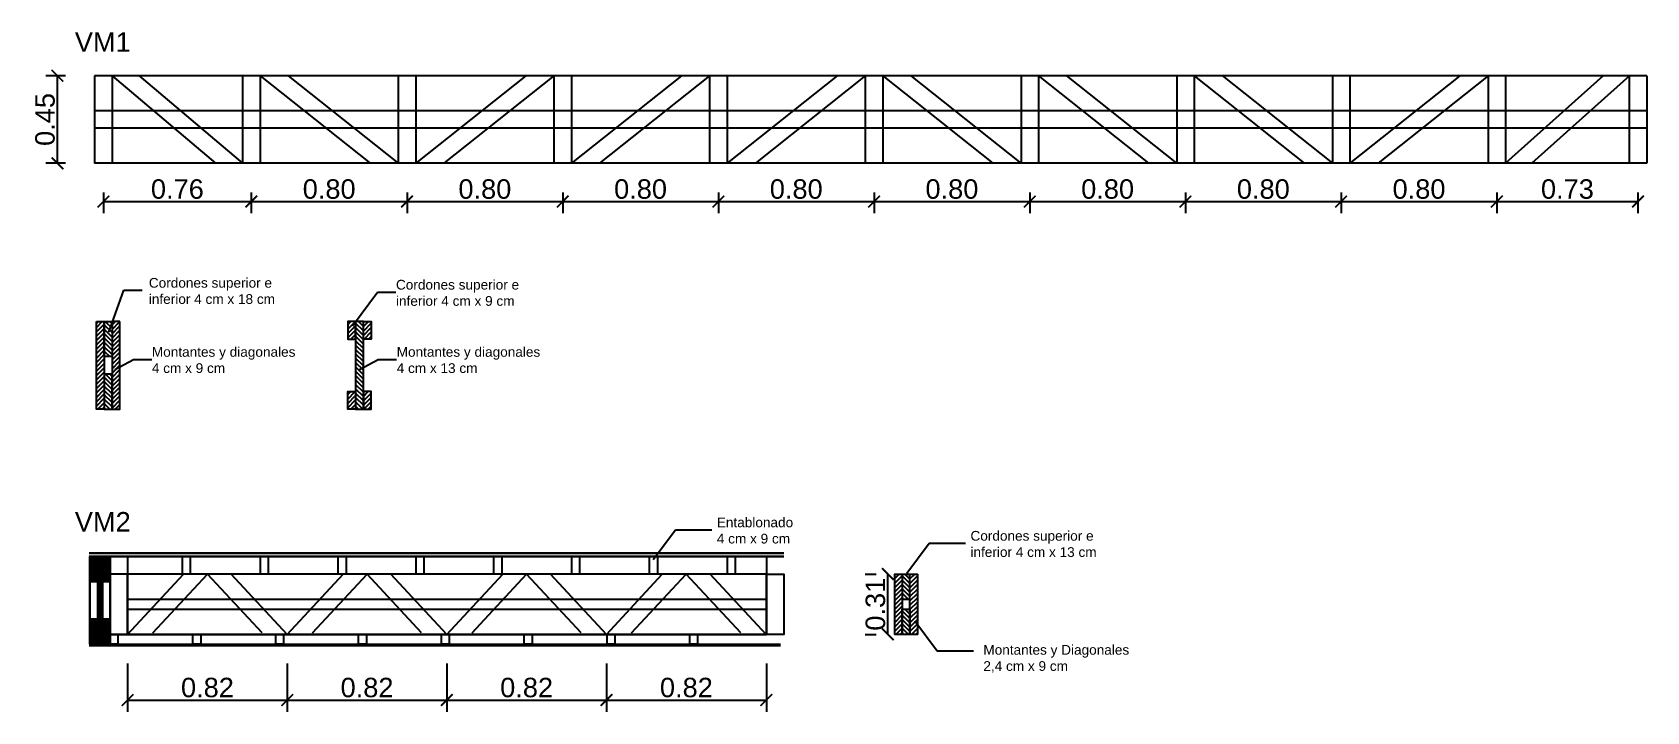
# Model space of a CAD drawing. Header units: millimetres. Extents: x 2924 to 6397, y 1567 to 1704.
# Drawn here: x 3219.13 to 3227.43, y 1566.77 to 1570.26 of the extents above; entities that cross this region are included whole.
import ezdxf

# ---------------------------------------------------------------- set-up
doc = ezdxf.new("R2010")
doc.units = ezdxf.units.MM
doc.header["$PDMODE"] = 35
doc.layers.get('Defpoints').update_dxf_attribs({"color": 230})
doc.layers.add('PT-MUROS', color=7, linetype='Continuous')
doc.layers.add('Viga', color=6, linetype='Continuous')
doc.styles.add('Arial10', font='arial.ttf', dxfattribs={"height": 0.1})
doc.styles.get("Standard").update_dxf_attribs({"font": 'arial.ttf'})
doc.dimstyles.new('COTA-1-50', dxfattribs={"dimtxt": 0.1, "dimasz": 0.06, "dimexe": 0.06, "dimexo": 0.15, "dimgap": 0.0125, "dimtad": 1, "dimzin": 0, "dimdsep": 46, "dimtxsty": 'Arial10', "dimblk1": 'ARCHTICK', "dimblk2": 'ARCHTICK', "dimsah": 1, "dimcen": 0.09, "dimclrd": 7, "dimclre": 7, "dimclrt": 7, "dimazin": 0, "dimtfac": 1, "dimtofl": 0, "dimtmove": 2, "dimatfit": 3, "dimldrblk": 'ARCHTICK', "dimfxl": 1, "dimtolj": 1, "dimtzin": 0, "dimarcsym": 0})

msp = doc.modelspace()

# ---------------------------------------------------------------- texts
at = {"layer": 'PT-MUROS', "color": 3}
for s, p in [('VM1', (3219.3523, 1570.1612)), ('VM2', (3219.3523, 1567.6967))]:
    msp.add_text(s, height=0.1, dxfattribs=at).set_placement(p)
at = {"layer": 'PT-MUROS', "char_height": 0.05, "attachment_point": 1}
for s, insert, width in [('Cordones superior e inferior 4 cm x 18 cm', (3219.7326, 1568.9992), 0.657925), ('Cordones superior e inferior 4 cm x 9 cm', (3221.0024, 1568.9895), 0.657925), ('Montantes y diagonales 4 cm x 9 cm', (3219.7481, 1568.6444), 0.750251), ('Montantes y diagonales 4 cm x 13 cm', (3221.006, 1568.6444), 0.750251), ('Entablonado\\P4 cm x 9 cm', (3222.651, 1567.7685), 0.657925), ('Cordones superior e inferior 4 cm x 13 cm', (3223.9543, 1567.6995), 0.657925), ('Montantes y Diagonales\\P2,4 cm x 9 cm ', (3224.0206, 1567.1139), 0.758768)]:
    msp.add_mtext(s, dxfattribs=dict(at, insert=insert, width=width))

# ---------------------------------------------------------------- blocks, each defined once
blk = doc.blocks.new('_ARCHTICK')
at = {"color": 0, "linetype": 'ByBlock', "const_width": 0.15}
blk.add_lwpolyline([(-0.5, -0.5), (0.5, 0.5)], dxfattribs=at)
blk = doc.blocks.new('*D516')
at = {"layer": 'Defpoints', "color": 0, "transparency": 16777216}
for p in [(3219.6237, 1567.1682), (3220.4437, 1567.1682), (3220.4437, 1566.831)]:
    blk.add_point(p, dxfattribs=at)
at = {"layer": 'Viga', "color": 7, "lineweight": -2, "transparency": 16777216}
for p, q in [((3219.6237, 1567.0182), (3219.6237, 1566.771)), ((3220.4437, 1567.0182), (3220.4437, 1566.771)), ((3219.6237, 1566.831), (3220.4437, 1566.831))]:
    blk.add_line(p, q, dxfattribs=at)
at = {"layer": 'Viga', "color": 7, "lineweight": -2, "transparency": 16777216, "xscale": 0.06, "yscale": 0.06, "zscale": 0.06, "rotation": 180}
blk.add_blockref('_ARCHTICK', (3219.6237, 1566.831), dxfattribs=at)
at = {"layer": 'Viga', "color": 7, "lineweight": -2, "transparency": 16777216, "xscale": 0.06, "yscale": 0.06, "zscale": 0.06}
blk.add_blockref('_ARCHTICK', (3220.4437, 1566.831), dxfattribs=at)
at = {"layer": 'Viga', "color": 7, "transparency": 16777216, "insert": (3220.0337, 1566.8946), "char_height": 0.1, "attachment_point": 5, "style": 'Arial10'}
blk.add_mtext('\\A1;0.82', dxfattribs=at)
blk = doc.blocks.new('*D517')
at = {"layer": 'Defpoints', "color": 0, "transparency": 16777216}
for p in [(3220.4437, 1567.1682), (3221.2637, 1567.1682), (3221.2637, 1566.831)]:
    blk.add_point(p, dxfattribs=at)
at = {"layer": 'Viga', "color": 7, "lineweight": -2, "transparency": 16777216}
for p, q in [((3220.4437, 1567.0182), (3220.4437, 1566.771)), ((3221.2637, 1567.0182), (3221.2637, 1566.771)), ((3220.4437, 1566.831), (3221.2637, 1566.831))]:
    blk.add_line(p, q, dxfattribs=at)
at = {"layer": 'Viga', "color": 7, "lineweight": -2, "transparency": 16777216, "xscale": 0.06, "yscale": 0.06, "zscale": 0.06, "rotation": 180}
blk.add_blockref('_ARCHTICK', (3220.4437, 1566.831), dxfattribs=at)
at = {"layer": 'Viga', "color": 7, "lineweight": -2, "transparency": 16777216, "xscale": 0.06, "yscale": 0.06, "zscale": 0.06}
blk.add_blockref('_ARCHTICK', (3221.2637, 1566.831), dxfattribs=at)
at = {"layer": 'Viga', "color": 7, "transparency": 16777216, "insert": (3220.8537, 1566.8946), "char_height": 0.1, "attachment_point": 5, "style": 'Arial10'}
blk.add_mtext('\\A1;0.82', dxfattribs=at)
blk = doc.blocks.new('*D518')
at = {"layer": 'Defpoints', "color": 0, "transparency": 16777216}
for p in [(3221.2637, 1567.1682), (3222.0837, 1567.1682), (3222.0837, 1566.831)]:
    blk.add_point(p, dxfattribs=at)
at = {"layer": 'Viga', "color": 7, "lineweight": -2, "transparency": 16777216}
for p, q in [((3221.2637, 1567.0182), (3221.2637, 1566.771)), ((3222.0837, 1567.0182), (3222.0837, 1566.771)), ((3221.2637, 1566.831), (3222.0837, 1566.831))]:
    blk.add_line(p, q, dxfattribs=at)
at = {"layer": 'Viga', "color": 7, "lineweight": -2, "transparency": 16777216, "xscale": 0.06, "yscale": 0.06, "zscale": 0.06, "rotation": 180}
blk.add_blockref('_ARCHTICK', (3221.2637, 1566.831), dxfattribs=at)
at = {"layer": 'Viga', "color": 7, "lineweight": -2, "transparency": 16777216, "xscale": 0.06, "yscale": 0.06, "zscale": 0.06}
blk.add_blockref('_ARCHTICK', (3222.0837, 1566.831), dxfattribs=at)
at = {"layer": 'Viga', "color": 7, "transparency": 16777216, "insert": (3221.6737, 1566.8946), "char_height": 0.1, "attachment_point": 5, "style": 'Arial10'}
blk.add_mtext('\\A1;0.82', dxfattribs=at)
blk = doc.blocks.new('*D519')
at = {"layer": 'Defpoints', "color": 0, "transparency": 16777216}
for p in [(3222.0837, 1567.1682), (3222.9055, 1567.1682), (3222.9055, 1566.831)]:
    blk.add_point(p, dxfattribs=at)
at = {"layer": 'Viga', "color": 7, "lineweight": -2, "transparency": 16777216}
for p, q in [((3222.0837, 1567.0182), (3222.0837, 1566.771)), ((3222.9055, 1567.0182), (3222.9055, 1566.771)), ((3222.0837, 1566.831), (3222.9055, 1566.831))]:
    blk.add_line(p, q, dxfattribs=at)
at = {"layer": 'Viga', "color": 7, "lineweight": -2, "transparency": 16777216, "xscale": 0.06, "yscale": 0.06, "zscale": 0.06, "rotation": 180}
blk.add_blockref('_ARCHTICK', (3222.0837, 1566.831), dxfattribs=at)
at = {"layer": 'Viga', "color": 7, "lineweight": -2, "transparency": 16777216, "xscale": 0.06, "yscale": 0.06, "zscale": 0.06}
blk.add_blockref('_ARCHTICK', (3222.9055, 1566.831), dxfattribs=at)
at = {"layer": 'Viga', "color": 7, "transparency": 16777216, "insert": (3222.4946, 1566.8946), "char_height": 0.1, "attachment_point": 5, "style": 'Arial10'}
blk.add_mtext('\\A1;0.82', dxfattribs=at)
blk = doc.blocks.new('*D522')
at = {"layer": 'Defpoints', "color": 0, "transparency": 16777216}
for p in [(3223.5297, 1567.4782), (3223.5634, 1567.4782), (3223.5634, 1567.1682)]:
    blk.add_point(p, dxfattribs=at)
at = {"layer": 'Viga', "color": 7, "lineweight": -2, "transparency": 16777216}
for p, q in [((3223.4134, 1567.4782), (3223.4697, 1567.4782)), ((3223.5297, 1567.1682), (3223.5297, 1567.4782)), ((3223.4134, 1567.1682), (3223.4697, 1567.1682))]:
    blk.add_line(p, q, dxfattribs=at)
at = {"layer": 'Viga', "color": 7, "lineweight": -2, "transparency": 16777216, "xscale": 0.06, "yscale": 0.06, "zscale": 0.06}
for p, rotation in [((3223.5297, 1567.4782), 90), ((3223.5297, 1567.1682), 270)]:
    blk.add_blockref('_ARCHTICK', p, dxfattribs=dict(at, rotation=rotation))
at = {"layer": 'Viga', "color": 7, "transparency": 16777216, "insert": (3223.4661, 1567.3232), "char_height": 0.1, "attachment_point": 5, "rotation": 90, "style": 'Arial10'}
blk.add_mtext('\\A1;0.31', dxfattribs=at)
blk = doc.blocks.new('*D489')
at = {"layer": 'Defpoints', "color": 0, "transparency": 16777216}
for p in [(3219.4991, 1569.5883), (3220.2591, 1569.5883), (3220.2591, 1569.3918)]:
    blk.add_point(p, dxfattribs=at)
at = {"layer": 'Viga', "color": 7, "lineweight": -2, "transparency": 16777216}
for p, q in [((3219.4991, 1569.4383), (3219.4991, 1569.3318)), ((3220.2591, 1569.4383), (3220.2591, 1569.3318)), ((3219.4991, 1569.3918), (3220.2591, 1569.3918))]:
    blk.add_line(p, q, dxfattribs=at)
at = {"layer": 'Viga', "color": 7, "lineweight": -2, "transparency": 16777216, "xscale": 0.06, "yscale": 0.06, "zscale": 0.06, "rotation": 180}
blk.add_blockref('_ARCHTICK', (3219.4991, 1569.3918), dxfattribs=at)
at = {"layer": 'Viga', "color": 7, "lineweight": -2, "transparency": 16777216, "xscale": 0.06, "yscale": 0.06, "zscale": 0.06}
blk.add_blockref('_ARCHTICK', (3220.2591, 1569.3918), dxfattribs=at)
at = {"layer": 'Viga', "color": 7, "transparency": 16777216, "insert": (3219.8791, 1569.4554), "char_height": 0.1, "attachment_point": 5, "style": 'Arial10'}
blk.add_mtext('\\A1;0.76', dxfattribs=at)
blk = doc.blocks.new('*D490')
at = {"layer": 'Defpoints', "color": 0, "transparency": 16777216}
for p in [(3220.2591, 1569.5883), (3221.0591, 1569.5883), (3221.0591, 1569.3918)]:
    blk.add_point(p, dxfattribs=at)
at = {"layer": 'Viga', "color": 7, "lineweight": -2, "transparency": 16777216}
for p, q in [((3220.2591, 1569.4383), (3220.2591, 1569.3318)), ((3221.0591, 1569.4383), (3221.0591, 1569.3318)), ((3220.2591, 1569.3918), (3221.0591, 1569.3918))]:
    blk.add_line(p, q, dxfattribs=at)
at = {"layer": 'Viga', "color": 7, "lineweight": -2, "transparency": 16777216, "xscale": 0.06, "yscale": 0.06, "zscale": 0.06, "rotation": 180}
blk.add_blockref('_ARCHTICK', (3220.2591, 1569.3918), dxfattribs=at)
at = {"layer": 'Viga', "color": 7, "lineweight": -2, "transparency": 16777216, "xscale": 0.06, "yscale": 0.06, "zscale": 0.06}
blk.add_blockref('_ARCHTICK', (3221.0591, 1569.3918), dxfattribs=at)
at = {"layer": 'Viga', "color": 7, "transparency": 16777216, "insert": (3220.6591, 1569.4554), "char_height": 0.1, "attachment_point": 5, "style": 'Arial10'}
blk.add_mtext('\\A1;0.80', dxfattribs=at)
blk = doc.blocks.new('*D491')
at = {"layer": 'Defpoints', "color": 0, "transparency": 16777216}
for p in [(3221.0591, 1569.5883), (3221.8591, 1569.5883), (3221.8591, 1569.3918)]:
    blk.add_point(p, dxfattribs=at)
at = {"layer": 'Viga', "color": 7, "lineweight": -2, "transparency": 16777216}
for p, q in [((3221.0591, 1569.4383), (3221.0591, 1569.3318)), ((3221.8591, 1569.4383), (3221.8591, 1569.3318)), ((3221.0591, 1569.3918), (3221.8591, 1569.3918))]:
    blk.add_line(p, q, dxfattribs=at)
at = {"layer": 'Viga', "color": 7, "lineweight": -2, "transparency": 16777216, "xscale": 0.06, "yscale": 0.06, "zscale": 0.06, "rotation": 180}
blk.add_blockref('_ARCHTICK', (3221.0591, 1569.3918), dxfattribs=at)
at = {"layer": 'Viga', "color": 7, "lineweight": -2, "transparency": 16777216, "xscale": 0.06, "yscale": 0.06, "zscale": 0.06}
blk.add_blockref('_ARCHTICK', (3221.8591, 1569.3918), dxfattribs=at)
at = {"layer": 'Viga', "color": 7, "transparency": 16777216, "insert": (3221.4591, 1569.4554), "char_height": 0.1, "attachment_point": 5, "style": 'Arial10'}
blk.add_mtext('\\A1;0.80', dxfattribs=at)
blk = doc.blocks.new('*D492')
at = {"layer": 'Defpoints', "color": 0, "transparency": 16777216}
for p in [(3221.8591, 1569.5883), (3222.6591, 1569.5883), (3222.6591, 1569.3918)]:
    blk.add_point(p, dxfattribs=at)
at = {"layer": 'Viga', "color": 7, "lineweight": -2, "transparency": 16777216}
for p, q in [((3221.8591, 1569.4383), (3221.8591, 1569.3318)), ((3222.6591, 1569.4383), (3222.6591, 1569.3318)), ((3221.8591, 1569.3918), (3222.6591, 1569.3918))]:
    blk.add_line(p, q, dxfattribs=at)
at = {"layer": 'Viga', "color": 7, "lineweight": -2, "transparency": 16777216, "xscale": 0.06, "yscale": 0.06, "zscale": 0.06, "rotation": 180}
blk.add_blockref('_ARCHTICK', (3221.8591, 1569.3918), dxfattribs=at)
at = {"layer": 'Viga', "color": 7, "lineweight": -2, "transparency": 16777216, "xscale": 0.06, "yscale": 0.06, "zscale": 0.06}
blk.add_blockref('_ARCHTICK', (3222.6591, 1569.3918), dxfattribs=at)
at = {"layer": 'Viga', "color": 7, "transparency": 16777216, "insert": (3222.2591, 1569.4554), "char_height": 0.1, "attachment_point": 5, "style": 'Arial10'}
blk.add_mtext('\\A1;0.80', dxfattribs=at)
blk = doc.blocks.new('*D493')
at = {"layer": 'Defpoints', "color": 0, "transparency": 16777216}
for p in [(3222.6591, 1569.5883), (3223.4591, 1569.5883), (3223.4591, 1569.3918)]:
    blk.add_point(p, dxfattribs=at)
at = {"layer": 'Viga', "color": 7, "lineweight": -2, "transparency": 16777216}
for p, q in [((3222.6591, 1569.4383), (3222.6591, 1569.3318)), ((3223.4591, 1569.4383), (3223.4591, 1569.3318)), ((3222.6591, 1569.3918), (3223.4591, 1569.3918))]:
    blk.add_line(p, q, dxfattribs=at)
at = {"layer": 'Viga', "color": 7, "lineweight": -2, "transparency": 16777216, "xscale": 0.06, "yscale": 0.06, "zscale": 0.06, "rotation": 180}
blk.add_blockref('_ARCHTICK', (3222.6591, 1569.3918), dxfattribs=at)
at = {"layer": 'Viga', "color": 7, "lineweight": -2, "transparency": 16777216, "xscale": 0.06, "yscale": 0.06, "zscale": 0.06}
blk.add_blockref('_ARCHTICK', (3223.4591, 1569.3918), dxfattribs=at)
at = {"layer": 'Viga', "color": 7, "transparency": 16777216, "insert": (3223.0591, 1569.4554), "char_height": 0.1, "attachment_point": 5, "style": 'Arial10'}
blk.add_mtext('\\A1;0.80', dxfattribs=at)
blk = doc.blocks.new('*D494')
at = {"layer": 'Defpoints', "color": 0, "transparency": 16777216}
for p in [(3223.4591, 1569.5883), (3224.2591, 1569.5883), (3224.2591, 1569.3918)]:
    blk.add_point(p, dxfattribs=at)
at = {"layer": 'Viga', "color": 7, "lineweight": -2, "transparency": 16777216}
for p, q in [((3223.4591, 1569.4383), (3223.4591, 1569.3318)), ((3224.2591, 1569.4383), (3224.2591, 1569.3318)), ((3223.4591, 1569.3918), (3224.2591, 1569.3918))]:
    blk.add_line(p, q, dxfattribs=at)
at = {"layer": 'Viga', "color": 7, "lineweight": -2, "transparency": 16777216, "xscale": 0.06, "yscale": 0.06, "zscale": 0.06, "rotation": 180}
blk.add_blockref('_ARCHTICK', (3223.4591, 1569.3918), dxfattribs=at)
at = {"layer": 'Viga', "color": 7, "lineweight": -2, "transparency": 16777216, "xscale": 0.06, "yscale": 0.06, "zscale": 0.06}
blk.add_blockref('_ARCHTICK', (3224.2591, 1569.3918), dxfattribs=at)
at = {"layer": 'Viga', "color": 7, "transparency": 16777216, "insert": (3223.8591, 1569.4554), "char_height": 0.1, "attachment_point": 5, "style": 'Arial10'}
blk.add_mtext('\\A1;0.80', dxfattribs=at)
blk = doc.blocks.new('*D495')
at = {"layer": 'Defpoints', "color": 0, "transparency": 16777216}
for p in [(3224.2591, 1569.5883), (3225.0591, 1569.5883), (3225.0591, 1569.3918)]:
    blk.add_point(p, dxfattribs=at)
at = {"layer": 'Viga', "color": 7, "lineweight": -2, "transparency": 16777216}
for p, q in [((3224.2591, 1569.4383), (3224.2591, 1569.3318)), ((3225.0591, 1569.4383), (3225.0591, 1569.3318)), ((3224.2591, 1569.3918), (3225.0591, 1569.3918))]:
    blk.add_line(p, q, dxfattribs=at)
at = {"layer": 'Viga', "color": 7, "lineweight": -2, "transparency": 16777216, "xscale": 0.06, "yscale": 0.06, "zscale": 0.06, "rotation": 180}
blk.add_blockref('_ARCHTICK', (3224.2591, 1569.3918), dxfattribs=at)
at = {"layer": 'Viga', "color": 7, "lineweight": -2, "transparency": 16777216, "xscale": 0.06, "yscale": 0.06, "zscale": 0.06}
blk.add_blockref('_ARCHTICK', (3225.0591, 1569.3918), dxfattribs=at)
at = {"layer": 'Viga', "color": 7, "transparency": 16777216, "insert": (3224.6591, 1569.4554), "char_height": 0.1, "attachment_point": 5, "style": 'Arial10'}
blk.add_mtext('\\A1;0.80', dxfattribs=at)
blk = doc.blocks.new('*D496')
at = {"layer": 'Defpoints', "color": 0, "transparency": 16777216}
for p in [(3225.0591, 1569.5883), (3225.8591, 1569.5883), (3225.8591, 1569.3918)]:
    blk.add_point(p, dxfattribs=at)
at = {"layer": 'Viga', "color": 7, "lineweight": -2, "transparency": 16777216}
for p, q in [((3225.0591, 1569.4383), (3225.0591, 1569.3318)), ((3225.8591, 1569.4383), (3225.8591, 1569.3318)), ((3225.0591, 1569.3918), (3225.8591, 1569.3918))]:
    blk.add_line(p, q, dxfattribs=at)
at = {"layer": 'Viga', "color": 7, "lineweight": -2, "transparency": 16777216, "xscale": 0.06, "yscale": 0.06, "zscale": 0.06, "rotation": 180}
blk.add_blockref('_ARCHTICK', (3225.0591, 1569.3918), dxfattribs=at)
at = {"layer": 'Viga', "color": 7, "lineweight": -2, "transparency": 16777216, "xscale": 0.06, "yscale": 0.06, "zscale": 0.06}
blk.add_blockref('_ARCHTICK', (3225.8591, 1569.3918), dxfattribs=at)
at = {"layer": 'Viga', "color": 7, "transparency": 16777216, "insert": (3225.4591, 1569.4554), "char_height": 0.1, "attachment_point": 5, "style": 'Arial10'}
blk.add_mtext('\\A1;0.80', dxfattribs=at)
blk = doc.blocks.new('*D497')
at = {"layer": 'Defpoints', "color": 0, "transparency": 16777216}
for p in [(3225.8591, 1569.5883), (3226.6591, 1569.5883), (3226.6591, 1569.3918)]:
    blk.add_point(p, dxfattribs=at)
at = {"layer": 'Viga', "color": 7, "lineweight": -2, "transparency": 16777216}
for p, q in [((3225.8591, 1569.4383), (3225.8591, 1569.3318)), ((3226.6591, 1569.4383), (3226.6591, 1569.3318)), ((3225.8591, 1569.3918), (3226.6591, 1569.3918))]:
    blk.add_line(p, q, dxfattribs=at)
at = {"layer": 'Viga', "color": 7, "lineweight": -2, "transparency": 16777216, "xscale": 0.06, "yscale": 0.06, "zscale": 0.06, "rotation": 180}
blk.add_blockref('_ARCHTICK', (3225.8591, 1569.3918), dxfattribs=at)
at = {"layer": 'Viga', "color": 7, "lineweight": -2, "transparency": 16777216, "xscale": 0.06, "yscale": 0.06, "zscale": 0.06}
blk.add_blockref('_ARCHTICK', (3226.6591, 1569.3918), dxfattribs=at)
at = {"layer": 'Viga', "color": 7, "transparency": 16777216, "insert": (3226.2591, 1569.4554), "char_height": 0.1, "attachment_point": 5, "style": 'Arial10'}
blk.add_mtext('\\A1;0.80', dxfattribs=at)
blk = doc.blocks.new('*D498')
at = {"layer": 'Defpoints', "color": 0, "transparency": 16777216}
for p in [(3226.6591, 1569.5883), (3227.3841, 1569.5883), (3227.3841, 1569.3918)]:
    blk.add_point(p, dxfattribs=at)
at = {"layer": 'Viga', "color": 7, "lineweight": -2, "transparency": 16777216}
for p, q in [((3226.6591, 1569.4383), (3226.6591, 1569.3318)), ((3227.3841, 1569.4383), (3227.3841, 1569.3318)), ((3226.6591, 1569.3918), (3227.3841, 1569.3918))]:
    blk.add_line(p, q, dxfattribs=at)
at = {"layer": 'Viga', "color": 7, "lineweight": -2, "transparency": 16777216, "xscale": 0.06, "yscale": 0.06, "zscale": 0.06, "rotation": 180}
blk.add_blockref('_ARCHTICK', (3226.6591, 1569.3918), dxfattribs=at)
at = {"layer": 'Viga', "color": 7, "lineweight": -2, "transparency": 16777216, "xscale": 0.06, "yscale": 0.06, "zscale": 0.06}
blk.add_blockref('_ARCHTICK', (3227.3841, 1569.3918), dxfattribs=at)
at = {"layer": 'Viga', "color": 7, "transparency": 16777216, "insert": (3227.0216, 1569.4554), "char_height": 0.1, "attachment_point": 5, "style": 'Arial10'}
blk.add_mtext('\\A1;0.73', dxfattribs=at)
blk = doc.blocks.new('*D500')
at = {"layer": 'Defpoints', "color": 0, "transparency": 16777216}
for p in [(3219.2628, 1570.0383), (3219.4541, 1570.0383), (3219.4541, 1569.5883)]:
    blk.add_point(p, dxfattribs=at)
at = {"layer": 'Viga', "color": 7, "lineweight": -2, "transparency": 16777216}
for p, q in [((3219.3041, 1570.0383), (3219.2028, 1570.0383)), ((3219.2628, 1569.5883), (3219.2628, 1570.0383)), ((3219.3041, 1569.5883), (3219.2028, 1569.5883))]:
    blk.add_line(p, q, dxfattribs=at)
at = {"layer": 'Viga', "color": 7, "lineweight": -2, "transparency": 16777216, "xscale": 0.06, "yscale": 0.06, "zscale": 0.06}
for p, rotation in [((3219.2628, 1570.0383), 90), ((3219.2628, 1569.5883), 270)]:
    blk.add_blockref('_ARCHTICK', p, dxfattribs=dict(at, rotation=rotation))
at = {"layer": 'Viga', "color": 7, "transparency": 16777216, "insert": (3219.1993, 1569.8133), "char_height": 0.1, "attachment_point": 5, "rotation": 90, "style": 'Arial10'}
blk.add_mtext('\\A1;0.45', dxfattribs=at)

# ---------------------------------------------------------------- dimensions: what is measured, and where the dimension line sits
at = {"layer": 'Viga'}
for base, p1, p2, picture, middle in [((3219.2628, 1570.0383), (3219.4541, 1569.5883), (3219.4541, 1570.0383), '*D500', (3219.1993, 1569.8133)), ((3223.5297, 1567.4782), (3223.5634, 1567.1682), (3223.5634, 1567.4782), '*D522', (3223.4661, 1567.3232))]:
    dim = msp.add_linear_dim(base=base, p1=p1, p2=p2, angle=270, dimstyle='COTA-1-50', override={"dimfxl": 0.5, "dimarcsym": 1}, dxfattribs=at)
    dim.commit()
    dim.dimension.update_dxf_attribs({"geometry": picture, "text_midpoint": middle})
for base, p1, p2, picture, middle in [((3220.2591, 1569.3918), (3219.4991, 1569.5883), (3220.2591, 1569.5883), '*D489', (3219.8791, 1569.4554)), ((3221.0591, 1569.3918), (3220.2591, 1569.5883), (3221.0591, 1569.5883), '*D490', (3220.6591, 1569.4554)), ((3221.8591, 1569.3918), (3221.0591, 1569.5883), (3221.8591, 1569.5883), '*D491', (3221.4591, 1569.4554)), ((3222.6591, 1569.3918), (3221.8591, 1569.5883), (3222.6591, 1569.5883), '*D492', (3222.2591, 1569.4554)), ((3223.4591, 1569.3918), (3222.6591, 1569.5883), (3223.4591, 1569.5883), '*D493', (3223.0591, 1569.4554)), ((3224.2591, 1569.3918), (3223.4591, 1569.5883), (3224.2591, 1569.5883), '*D494', (3223.8591, 1569.4554)), ((3225.0591, 1569.3918), (3224.2591, 1569.5883), (3225.0591, 1569.5883), '*D495', (3224.6591, 1569.4554)), ((3225.8591, 1569.3918), (3225.0591, 1569.5883), (3225.8591, 1569.5883), '*D496', (3225.4591, 1569.4554)), ((3226.6591, 1569.3918), (3225.8591, 1569.5883), (3226.6591, 1569.5883), '*D497', (3226.2591, 1569.4554)), ((3227.38409, 1569.391832), (3226.659086, 1569.588276), (3227.38409, 1569.588276), '*D498', (3227.021588, 1569.455423)), ((3220.4437, 1566.831), (3219.6237, 1567.1682), (3220.4437, 1567.1682), '*D516', (3220.0337, 1566.8946)), ((3221.2637, 1566.831), (3220.4437, 1567.1682), (3221.2637, 1567.1682), '*D517', (3220.8537, 1566.8946)), ((3222.0837, 1566.831), (3221.2637, 1567.1682), (3222.0837, 1567.1682), '*D518', (3221.6737, 1566.8946)), ((3222.9055, 1566.831), (3222.0837, 1567.1682), (3222.9055, 1567.1682), '*D519', (3222.4946, 1566.8946))]:
    dim = msp.add_linear_dim(base=base, p1=p1, p2=p2, dimstyle='COTA-1-50', override={"dimfxl": 0.5, "dimarcsym": 1}, dxfattribs=at)
    dim.commit()
    dim.dimension.update_dxf_attribs({"geometry": picture, "text_midpoint": middle})

# ---------------------------------------------------------------- hatches: boundary and pattern name
at = {"layer": 'PT-MUROS', "linetype": 'Continuous'}
h = msp.add_hatch(dxfattribs=at)
h.set_pattern_fill('ANSI31', color=2, scale=0.005)
h.set_pattern_definition([(45, (18.982781, 2.020041), (-0.01122532015, 0.01122532015), [])])
h.paths.add_polyline_path([(3219.4633, 1568.3252), (3219.5033, 1568.3252), (3219.5033, 1568.7752), (3219.4633, 1568.7752)])
h.paths.add_polyline_path([(3219.5833, 1568.7752), (3219.5433, 1568.7752), (3219.5433, 1568.3252), (3219.5833, 1568.3252)])
h = msp.add_hatch(dxfattribs=at)
h.set_pattern_fill('ANSI31', color=6, scale=0.005, angle=90)
h.set_pattern_definition([(135, (18.982781, 2.020041), (-0.01122532015, -0.01122532015), [])])
h.paths.add_polyline_path([(3219.5433, 1568.7752), (3219.5033, 1568.7752), (3219.5033, 1568.5952), (3219.5433, 1568.5952)])
h.paths.add_polyline_path([(3219.5433, 1568.5052), (3219.5033, 1568.5052), (3219.5033, 1568.3252), (3219.5433, 1568.3252)])
h = msp.add_hatch(dxfattribs=at)
h.set_pattern_fill('ANSI31', color=2, scale=0.005)
h.set_pattern_definition([(45, (19.766573, 2.020041), (-0.01122532015, 0.01122532015), [])])
h.paths.add_polyline_path([(3220.7549, 1568.6852), (3220.7949, 1568.6852), (3220.7949, 1568.7752), (3220.7549, 1568.7752)])
h.paths.add_polyline_path([(3220.8349, 1568.6852), (3220.8749, 1568.6852), (3220.8749, 1568.7752), (3220.8349, 1568.7752)])
h.paths.add_polyline_path([(3220.8749, 1568.4152), (3220.8349, 1568.4152), (3220.8349, 1568.3252), (3220.8749, 1568.3252)])
h.paths.add_polyline_path([(3220.7549, 1568.3252), (3220.7949, 1568.3252), (3220.7949, 1568.4152), (3220.7549, 1568.4152)])
h = msp.add_hatch(dxfattribs=at)
h.set_pattern_fill('ANSI31', color=6, scale=0.005, angle=90)
h.set_pattern_definition([(135, (19.766573, 2.020041), (-0.01122532015, -0.01122532015), [])])
h.paths.add_polyline_path([(3220.7949, 1568.3252), (3220.8349, 1568.3252), (3220.8349, 1568.7752), (3220.7949, 1568.7752)])
h = msp.add_hatch(dxfattribs=at)
h.set_pattern_fill('ANSI31', color=2, scale=0.005)
h.set_pattern_definition([(45, (57.52382, -54.072561), (-0.01122532015, 0.01122532015), [])])
h.paths.add_polyline_path([(3223.5634, 1567.1682), (3223.6034, 1567.1682), (3223.6026, 1567.4778), (3223.5634, 1567.4782)])
h = msp.add_hatch(dxfattribs=at)
h.set_pattern_fill('ANSI31', color=6, scale=0.005, angle=90)
h.set_pattern_definition([(135, (57.52382, -53.892561), (-0.01122532015, -0.01122532015), [])])
h.paths.add_polyline_path([(3223.6434, 1567.4782), (3223.6034, 1567.4782), (3223.6034, 1567.3482), (3223.6434, 1567.3482)])
h = msp.add_hatch(dxfattribs=at)
h.set_pattern_fill('ANSI31', color=2, scale=0.005)
h.set_pattern_definition([(45, (57.60382, -54.072561), (-0.01122532015, 0.01122532015), [])])
h.paths.add_polyline_path([(3223.6434, 1567.1682), (3223.6834, 1567.1682), (3223.6834, 1567.4782), (3223.6434, 1567.4782)])
h = msp.add_hatch(dxfattribs=at)
h.set_pattern_fill('ANSI31', color=6, scale=0.005, angle=90)
h.set_pattern_definition([(135, (57.52382, -54.072561), (-0.01122532015, -0.01122532015), [])])
h.paths.add_polyline_path([(3223.6034, 1567.1682), (3223.6434, 1567.1682), (3223.6434, 1567.2982), (3223.6034, 1567.2982)])

# ---------------------------------------------------------------- linework, layer by layer
at = {"layer": 'PT-MUROS', "linetype": 'ByBlock', "lineweight": -2}
for p, q in [((3219.6037, 1568.9365), (3219.6975, 1568.9365)), ((3220.9081, 1568.9268), (3221.0019, 1568.9268)), ((3219.6539, 1568.5795), (3219.7477, 1568.5795)), ((3220.9117, 1568.5795), (3221.0055, 1568.5795)), ((3222.4384, 1567.7058), (3222.626, 1567.7058)), ((3223.7417, 1567.6368), (3223.9293, 1567.6368)), ((3223.783, 1567.084), (3223.9706, 1567.084))]:
    msp.add_line(p, q, dxfattribs=at)
at = {"layer": 'PT-MUROS'}
for p, q in [((3219.4262, 1567.5862), (3222.9955, 1567.5862)), ((3219.4357, 1567.5862), (3219.4262, 1567.5862)), ((3222.9955, 1567.5682), (3219.4262, 1567.5682)), ((3219.4297, 1567.5682), (3219.4262, 1567.5682)), ((3219.4262, 1567.5682), (3219.4297, 1567.5682)), ((3219.4262, 1567.5682), (3219.4297, 1567.5682)), ((3219.4297, 1567.1682), (3219.4297, 1567.5682)), ((3219.4297, 1567.5682), (3219.4297, 1567.1682)), ((3219.4297, 1567.5682), (3219.4297, 1567.4382)), ((3219.5257, 1567.5862), (3219.4357, 1567.5862)), ((3222.9955, 1567.5862), (3219.5257, 1567.5862)), ((3219.5337, 1567.5682), (3222.9955, 1567.5682)), ((3219.5337, 1567.4382), (3219.5337, 1567.5682)), ((3219.5337, 1567.5682), (3219.6237, 1567.5682)), ((3219.5337, 1567.1682), (3219.5337, 1567.5682)), ((3219.6237, 1567.5682), (3219.6237, 1567.1682)), ((3219.9057, 1567.5682), (3219.9457, 1567.5682)), ((3219.9057, 1567.4782), (3219.9057, 1567.5682)), ((3219.9457, 1567.5682), (3219.9457, 1567.4782)), ((3220.0925, 1567.5682), (3219.973, 1567.5682)), ((3220.0925, 1567.5682), (3220.212, 1567.5682)), ((3220.3057, 1567.5682), (3220.3457, 1567.5682)), ((3220.3057, 1567.4782), (3220.3057, 1567.5682)), ((3220.3457, 1567.5682), (3220.3457, 1567.4782)), ((3220.7057, 1567.5682), (3220.7457, 1567.5682)), ((3220.7057, 1567.4782), (3220.7057, 1567.5682)), ((3220.7457, 1567.5682), (3220.7457, 1567.4782)), ((3221.0302, 1567.5682), (3220.9107, 1567.5682)), ((3221.0302, 1567.5682), (3221.1497, 1567.5682)), ((3221.1057, 1567.5682), (3221.1457, 1567.5682)), ((3221.1057, 1567.4782), (3221.1057, 1567.5682)), ((3221.1457, 1567.5682), (3221.1457, 1567.4782)), ((3221.5057, 1567.5682), (3221.5457, 1567.5682)), ((3221.5057, 1567.4782), (3221.5057, 1567.5682)), ((3221.5457, 1567.5682), (3221.5457, 1567.4782)), ((3221.9678, 1567.5682), (3221.8484, 1567.5682)), ((3221.9057, 1567.5682), (3221.9457, 1567.5682)), ((3221.9057, 1567.4782), (3221.9057, 1567.5682)), ((3221.9457, 1567.5682), (3221.9457, 1567.4782)), ((3221.9678, 1567.5682), (3222.0873, 1567.5682)), ((3222.3057, 1567.5682), (3222.3457, 1567.5682)), ((3222.3057, 1567.4782), (3222.3057, 1567.5682)), ((3222.3457, 1567.5682), (3222.3457, 1567.4782)), ((3222.7057, 1567.4782), (3222.7057, 1567.5682)), ((3222.7457, 1567.5682), (3222.7457, 1567.4782)), ((3219.4297, 1567.4382), (3219.4262, 1567.4382)), ((3219.4262, 1567.2982), (3219.4297, 1567.2982)), ((3219.4297, 1567.2982), (3219.4297, 1567.1682)), ((3219.5337, 1567.1682), (3219.5337, 1567.2982)), ((3219.4262, 1567.1682), (3219.4297, 1567.1682)), ((3219.4297, 1567.1682), (3219.4262, 1567.1682)), ((3219.4297, 1567.1682), (3219.4262, 1567.1682)), ((3219.4262, 1567.1682), (3219.4297, 1567.1682)), ((3219.4262, 1567.1182), (3222.978, 1567.1182)), ((3219.4297, 1567.1182), (3219.4262, 1567.1182)), ((3222.978, 1567.1087), (3219.4262, 1567.1087)), ((3219.4297, 1567.1682), (3219.4297, 1567.1182)), ((3222.9955, 1567.1682), (3219.5337, 1567.1682)), ((3219.6237, 1567.1682), (3219.5337, 1567.1682)), ((3219.5337, 1567.1682), (3219.5737, 1567.1682)), ((3219.5337, 1567.1182), (3219.5337, 1567.1682)), ((3219.5737, 1567.1182), (3219.5337, 1567.1182)), ((3219.5737, 1567.1682), (3219.5737, 1567.1182)), ((3219.6237, 1567.1682), (3219.7432, 1567.1682)), ((3219.9592, 1567.1682), (3219.9992, 1567.1682)), ((3219.9592, 1567.1182), (3219.9592, 1567.1682)), ((3219.9992, 1567.1182), (3219.9592, 1567.1182)), ((3219.9992, 1567.1682), (3219.9992, 1567.1182)), ((3220.3848, 1567.1682), (3220.4248, 1567.1682)), ((3220.3848, 1567.1182), (3220.3848, 1567.1682)), ((3220.4248, 1567.1182), (3220.3848, 1567.1182)), ((3220.4248, 1567.1682), (3220.4248, 1567.1182)), ((3220.5613, 1567.1682), (3220.4419, 1567.1682)), ((3220.5613, 1567.1682), (3220.6808, 1567.1682)), ((3220.8103, 1567.1682), (3220.8503, 1567.1682)), ((3220.8103, 1567.1182), (3220.8103, 1567.1682)), ((3220.8503, 1567.1182), (3220.8103, 1567.1182)), ((3220.8503, 1567.1682), (3220.8503, 1567.1182)), ((3221.2358, 1567.1682), (3221.2758, 1567.1682)), ((3221.2358, 1567.1182), (3221.2358, 1567.1682)), ((3221.2758, 1567.1182), (3221.2358, 1567.1182)), ((3221.2758, 1567.1682), (3221.2758, 1567.1182)), ((3221.499, 1567.1682), (3221.3795, 1567.1682)), ((3221.499, 1567.1682), (3221.6185, 1567.1682)), ((3221.6614, 1567.1682), (3221.7014, 1567.1682)), ((3221.6614, 1567.1182), (3221.6614, 1567.1682)), ((3221.7014, 1567.1182), (3221.6614, 1567.1182)), ((3221.7014, 1567.1682), (3221.7014, 1567.1182)), ((3222.0869, 1567.1682), (3222.1269, 1567.1682)), ((3222.0869, 1567.1182), (3222.0869, 1567.1682)), ((3222.1269, 1567.1182), (3222.0869, 1567.1182)), ((3222.1269, 1567.1682), (3222.1269, 1567.1182)), ((3222.4367, 1567.1682), (3222.3172, 1567.1682)), ((3222.4367, 1567.1682), (3222.5562, 1567.1682)), ((3222.5125, 1567.1682), (3222.5525, 1567.1682)), ((3222.5125, 1567.1182), (3222.5125, 1567.1682)), ((3222.5525, 1567.1182), (3222.5125, 1567.1182)), ((3222.5525, 1567.1682), (3222.5525, 1567.1182))]:
    msp.add_line(p, q, dxfattribs=at)
at = {"layer": 'PT-MUROS', "color": 6, "linetype": 'Continuous'}
for p, q in [((3219.4297, 1567.5644), (3219.4334, 1567.5682)), ((3219.4297, 1567.5555), (3219.4424, 1567.5682)), ((3219.4297, 1567.5465), (3219.4514, 1567.5682)), ((3219.4297, 1567.5375), (3219.4603, 1567.5682)), ((3219.4297, 1567.5285), (3219.4693, 1567.5682)), ((3219.4297, 1567.5195), (3219.4697, 1567.5595)), ((3219.4297, 1567.5106), (3219.4697, 1567.5506)), ((3219.4297, 1567.5016), (3219.4697, 1567.5416)), ((3219.4297, 1567.4926), (3219.4697, 1567.5326)), ((3219.4297, 1567.4836), (3219.4697, 1567.5236)), ((3219.4297, 1567.4746), (3219.4697, 1567.5146)), ((3219.4937, 1567.5656), (3219.4963, 1567.5682)), ((3219.4937, 1567.5566), (3219.5052, 1567.5682)), ((3219.4937, 1567.5476), (3219.5142, 1567.5682)), ((3219.4937, 1567.5386), (3219.5232, 1567.5682)), ((3219.4937, 1567.5297), (3219.5322, 1567.5682)), ((3219.4937, 1567.5207), (3219.5337, 1567.5607)), ((3219.4937, 1567.5117), (3219.5337, 1567.5517)), ((3219.4937, 1567.5027), (3219.5337, 1567.5427)), ((3219.4937, 1567.4937), (3219.5337, 1567.5337)), ((3219.4937, 1567.4848), (3219.5337, 1567.5248)), ((3219.4937, 1567.4758), (3219.5337, 1567.5158)), ((3219.4297, 1567.4657), (3219.4697, 1567.5057)), ((3219.4297, 1567.4567), (3219.4697, 1567.4967)), ((3219.4297, 1567.4477), (3219.4697, 1567.4877)), ((3219.4297, 1567.4387), (3219.4697, 1567.4787)), ((3219.4381, 1567.4382), (3219.4697, 1567.4697)), ((3219.4471, 1567.4382), (3219.4697, 1567.4608)), ((3219.4561, 1567.4382), (3219.4697, 1567.4518)), ((3219.465, 1567.4382), (3219.4697, 1567.4428)), ((3219.4937, 1567.4668), (3219.5337, 1567.5068)), ((3219.4937, 1567.4578), (3219.5337, 1567.4978)), ((3219.4937, 1567.4488), (3219.5337, 1567.4888)), ((3219.4937, 1567.4399), (3219.5337, 1567.4799)), ((3219.501, 1567.4382), (3219.5337, 1567.4709)), ((3219.5099, 1567.4382), (3219.5337, 1567.4619)), ((3219.5189, 1567.4382), (3219.5337, 1567.4529)), ((3219.5279, 1567.4382), (3219.5337, 1567.4439)), ((3223.6026, 1567.4778), (3223.603, 1567.4781)), ((3219.4297, 1567.2412), (3219.4367, 1567.2482)), ((3219.4297, 1567.2322), (3219.4457, 1567.2482)), ((3219.4297, 1567.2232), (3219.4547, 1567.2482)), ((3219.4297, 1567.2142), (3219.4636, 1567.2482)), ((3219.4297, 1567.2052), (3219.4697, 1567.2452)), ((3219.4297, 1567.1963), (3219.4697, 1567.2363)), ((3219.4297, 1567.1873), (3219.4697, 1567.2273)), ((3219.4297, 1567.1783), (3219.4697, 1567.2183)), ((3219.4297, 1567.1693), (3219.4697, 1567.2093)), ((3219.4297, 1567.1603), (3219.4697, 1567.2003)), ((3219.4297, 1567.1514), (3219.4697, 1567.1914)), ((3219.4297, 1567.1424), (3219.4697, 1567.1824)), ((3219.4937, 1567.2423), (3219.4996, 1567.2482)), ((3219.4937, 1567.2333), (3219.5085, 1567.2482)), ((3219.4937, 1567.2243), (3219.5175, 1567.2482)), ((3219.4937, 1567.2154), (3219.5265, 1567.2482)), ((3219.4937, 1567.2064), (3219.5337, 1567.2464)), ((3219.4937, 1567.1974), (3219.5337, 1567.2374)), ((3219.4937, 1567.1884), (3219.5337, 1567.2284)), ((3219.4937, 1567.1794), (3219.5337, 1567.2194)), ((3219.4937, 1567.1705), (3219.5337, 1567.2105)), ((3219.4937, 1567.1615), (3219.5337, 1567.2015)), ((3219.4937, 1567.1525), (3219.5337, 1567.1925)), ((3219.4937, 1567.1435), (3219.5337, 1567.1835)), ((3219.4297, 1567.1334), (3219.4697, 1567.1734)), ((3219.4297, 1567.1244), (3219.4697, 1567.1644)), ((3219.4324, 1567.1182), (3219.4697, 1567.1554)), ((3219.4414, 1567.1182), (3219.4697, 1567.1465)), ((3219.4504, 1567.1182), (3219.4697, 1567.1375)), ((3219.4594, 1567.1182), (3219.4697, 1567.1285)), ((3219.4683, 1567.1182), (3219.4697, 1567.1195)), ((3219.4937, 1567.1345), (3219.5337, 1567.1745)), ((3219.4937, 1567.1256), (3219.5337, 1567.1656)), ((3219.4953, 1567.1182), (3219.5337, 1567.1566)), ((3219.5043, 1567.1182), (3219.5337, 1567.1476)), ((3219.5132, 1567.1182), (3219.5337, 1567.1386)), ((3219.5222, 1567.1182), (3219.5337, 1567.1296)), ((3219.5312, 1567.1182), (3219.5337, 1567.1207))]:
    msp.add_line(p, q, dxfattribs=at)
at = {"layer": 'PT-MUROS', "color": 7}
for p, q in [((3219.4297, 1567.5682), (3219.4697, 1567.5682)), ((3219.4297, 1567.4382), (3219.4297, 1567.5682)), ((3219.4697, 1567.5682), (3219.4697, 1567.4382)), ((3219.4697, 1567.5682), (3219.4937, 1567.5682)), ((3219.4697, 1567.1182), (3219.4697, 1567.5682)), ((3219.4937, 1567.5682), (3219.4937, 1567.1182)), ((3219.4937, 1567.5682), (3219.5337, 1567.5682)), ((3219.4937, 1567.4382), (3219.4937, 1567.5682)), ((3219.5337, 1567.5682), (3219.5337, 1567.4382)), ((3219.4697, 1567.4382), (3219.4297, 1567.4382)), ((3219.5337, 1567.4382), (3219.4937, 1567.4382)), ((3223.5634, 1567.4782), (3223.6034, 1567.4782)), ((3223.5634, 1567.4782), (3223.5634, 1567.1682)), ((3223.6034, 1567.4782), (3223.6034, 1567.1682)), ((3223.6034, 1567.4782), (3223.6434, 1567.4782)), ((3223.6434, 1567.4782), (3223.6834, 1567.4782)), ((3223.6434, 1567.1682), (3223.6434, 1567.4782)), ((3223.6834, 1567.1682), (3223.6834, 1567.4782)), ((3223.6434, 1567.3482), (3223.6034, 1567.3482)), ((3223.6034, 1567.2982), (3223.6434, 1567.2982)), ((3223.6034, 1567.1682), (3223.6034, 1567.2982)), ((3223.6434, 1567.2982), (3223.6434, 1567.1682)), ((3219.4297, 1567.2482), (3219.4697, 1567.2482)), ((3219.4297, 1567.1182), (3219.4297, 1567.2482)), ((3219.4697, 1567.2482), (3219.4697, 1567.1182)), ((3219.4937, 1567.2482), (3219.5337, 1567.2482)), ((3219.4937, 1567.1182), (3219.4937, 1567.2482)), ((3219.5337, 1567.2482), (3219.5337, 1567.1182)), ((3219.4697, 1567.1182), (3219.4297, 1567.1182)), ((3219.4937, 1567.1182), (3219.4697, 1567.1182)), ((3219.5337, 1567.1182), (3219.4937, 1567.1182)), ((3223.6034, 1567.1682), (3223.5634, 1567.1682)), ((3223.6434, 1567.1682), (3223.6034, 1567.1682)), ((3223.6834, 1567.1682), (3223.6434, 1567.1682))]:
    msp.add_line(p, q, dxfattribs=at)
at = {"layer": 'PT-MUROS', "color": 2, "linetype": 'Continuous'}
for p, q in [((3219.4937, 1567.536), (3219.4697, 1567.56)), ((3219.4937, 1567.527), (3219.4697, 1567.551)), ((3219.4937, 1567.518), (3219.4697, 1567.542)), ((3219.4937, 1567.509), (3219.4697, 1567.533)), ((3219.4937, 1567.5001), (3219.4697, 1567.5241)), ((3219.4937, 1567.4911), (3219.4697, 1567.5151)), ((3219.4937, 1567.545), (3219.4705, 1567.5682)), ((3219.4937, 1567.5539), (3219.4795, 1567.5682)), ((3219.4937, 1567.5629), (3219.4884, 1567.5682)), ((3219.4937, 1567.4821), (3219.4697, 1567.5061)), ((3219.4937, 1567.4731), (3219.4697, 1567.4971)), ((3219.4937, 1567.4641), (3219.4697, 1567.4881)), ((3219.4937, 1567.4552), (3219.4697, 1567.4792)), ((3219.4937, 1567.4462), (3219.4697, 1567.4702)), ((3219.4937, 1567.4372), (3219.4697, 1567.4612)), ((3219.4937, 1567.4282), (3219.4697, 1567.4522)), ((3219.4937, 1567.4192), (3219.4697, 1567.4432)), ((3219.4937, 1567.4103), (3219.4697, 1567.4343)), ((3219.4937, 1567.4013), (3219.4697, 1567.4253)), ((3219.4937, 1567.3923), (3219.4697, 1567.4163)), ((3219.4937, 1567.3833), (3219.4697, 1567.4073)), ((3219.4937, 1567.3743), (3219.4697, 1567.3983)), ((3219.4937, 1567.3654), (3219.4697, 1567.3894)), ((3219.4937, 1567.3564), (3219.4697, 1567.3804)), ((3219.4937, 1567.3474), (3219.4697, 1567.3714)), ((3219.4937, 1567.3384), (3219.4697, 1567.3624)), ((3219.4937, 1567.3294), (3219.4697, 1567.3534)), ((3219.4937, 1567.3205), (3219.4697, 1567.3445)), ((3219.4937, 1567.3115), (3219.4697, 1567.3355)), ((3219.4937, 1567.3025), (3219.4697, 1567.3265)), ((3219.4937, 1567.2935), (3219.4697, 1567.3175)), ((3219.4937, 1567.2845), (3219.4697, 1567.3085)), ((3219.4937, 1567.2756), (3219.4697, 1567.2996)), ((3219.4937, 1567.2666), (3219.4697, 1567.2906)), ((3219.4937, 1567.2576), (3219.4697, 1567.2816)), ((3219.4937, 1567.2486), (3219.4697, 1567.2726)), ((3219.4937, 1567.2396), (3219.4697, 1567.2636)), ((3219.4937, 1567.2306), (3219.4697, 1567.2546)), ((3219.4937, 1567.2217), (3219.4697, 1567.2457)), ((3219.4937, 1567.2127), (3219.4697, 1567.2367)), ((3219.4937, 1567.2037), (3219.4697, 1567.2277)), ((3219.4937, 1567.1947), (3219.4697, 1567.2187)), ((3219.4937, 1567.1857), (3219.4697, 1567.2097)), ((3219.4937, 1567.1768), (3219.4697, 1567.2008)), ((3219.4937, 1567.1678), (3219.4697, 1567.1918)), ((3219.4937, 1567.1588), (3219.4697, 1567.1828)), ((3219.4937, 1567.1498), (3219.4697, 1567.1738)), ((3219.4937, 1567.1408), (3219.4697, 1567.1648)), ((3219.4937, 1567.1319), (3219.4697, 1567.1559)), ((3219.4937, 1567.1229), (3219.4697, 1567.1469)), ((3219.4894, 1567.1182), (3219.4697, 1567.1379)), ((3219.4804, 1567.1182), (3219.4697, 1567.1289)), ((3219.4715, 1567.1182), (3219.4697, 1567.1199))]:
    msp.add_line(p, q, dxfattribs=at)
at = {"layer": 'PT-MUROS', "linetype": 'ByBlock', "lineweight": -2}
for points in [[(3219.5278, 1568.7206), (3219.6037, 1568.9365)], [(3220.7788, 1568.7526), (3220.9081, 1568.9268)], [(3219.5575, 1568.5297), (3219.6539, 1568.5795)], [(3220.8153, 1568.5297), (3220.9117, 1568.5795)], [(3222.3244, 1567.5523), (3222.4384, 1567.7058)], [(3223.6278, 1567.4832), (3223.7417, 1567.6368)], [(3223.669, 1567.2375), (3223.783, 1567.084)]]:
    msp.add_lwpolyline(points, dxfattribs=at)
at = {"layer": 'Viga'}
for p, q in [((3219.4541, 1570.0383), (3219.4541, 1569.5883)), ((3227.4291, 1570.0383), (3219.4541, 1570.0383)), ((3219.5441, 1570.0383), (3219.5441, 1569.5883)), ((3219.5441, 1570.0383), (3220.0748, 1569.5883)), ((3219.6833, 1570.0383), (3220.214, 1569.5883)), ((3220.2141, 1570.0383), (3220.2141, 1569.5883)), ((3220.3041, 1570.0383), (3220.3041, 1569.5883)), ((3220.3041, 1570.0383), (3220.8693, 1569.5883)), ((3220.4486, 1570.0383), (3221.0138, 1569.5883)), ((3221.0141, 1570.0383), (3221.0141, 1569.5883)), ((3221.1041, 1570.0383), (3221.1041, 1569.5883)), ((3221.6696, 1570.0383), (3221.1044, 1569.5883)), ((3221.8141, 1570.0383), (3221.2489, 1569.5883)), ((3221.8141, 1570.0383), (3221.8141, 1569.5883)), ((3221.9041, 1570.0383), (3221.9041, 1569.5883)), ((3222.4696, 1570.0383), (3221.9044, 1569.5883)), ((3222.6141, 1570.0383), (3222.0489, 1569.5883)), ((3222.6141, 1570.0383), (3222.6141, 1569.5883)), ((3222.7041, 1570.0383), (3222.7041, 1569.5883)), ((3223.2696, 1570.0383), (3222.7044, 1569.5883)), ((3223.4141, 1570.0383), (3222.8489, 1569.5883)), ((3223.4141, 1570.0383), (3223.4141, 1569.5883)), ((3223.5041, 1570.0383), (3223.5041, 1569.5883)), ((3223.5041, 1570.0383), (3224.0693, 1569.5883)), ((3223.6486, 1570.0383), (3224.2138, 1569.5883)), ((3224.2141, 1570.0383), (3224.2141, 1569.5883)), ((3224.3041, 1570.0383), (3224.3041, 1569.5883)), ((3224.3041, 1570.0383), (3224.8693, 1569.5883)), ((3224.4486, 1570.0383), (3225.0138, 1569.5883)), ((3225.0141, 1570.0383), (3225.0141, 1569.5883)), ((3225.1041, 1570.0383), (3225.1041, 1569.5883)), ((3225.1041, 1570.0383), (3225.6693, 1569.5883)), ((3225.2486, 1570.0383), (3225.8138, 1569.5883)), ((3225.8141, 1570.0383), (3225.8141, 1569.5883)), ((3225.9041, 1570.0383), (3225.9041, 1569.5883)), ((3226.4696, 1570.0383), (3225.9044, 1569.5883)), ((3226.6141, 1570.0383), (3226.0489, 1569.5883)), ((3226.6141, 1570.0383), (3226.6141, 1569.5883)), ((3226.7041, 1570.0383), (3226.7041, 1569.5883)), ((3227.2051, 1570.0383), (3226.7042, 1569.5883)), ((3227.3398, 1570.0383), (3226.8388, 1569.5883)), ((3227.3391, 1570.0383), (3227.3391, 1569.5883)), ((3227.4291, 1570.0383), (3227.4291, 1569.5883)), ((3227.4291, 1569.8583), (3219.4541, 1569.8583)), ((3227.4291, 1569.7683), (3219.4541, 1569.7683)), ((3227.4291, 1569.5883), (3219.4541, 1569.5883)), ((3222.9055, 1567.5682), (3222.9055, 1567.1682)), ((3219.6237, 1567.1682), (3219.9109, 1567.4782)), ((3222.9055, 1567.4782), (3219.6237, 1567.4782)), ((3219.7533, 1567.1756), (3220.0337, 1567.4782)), ((3220.314, 1567.1756), (3220.0336, 1567.4782)), ((3220.4436, 1567.1682), (3220.1563, 1567.4782)), ((3220.4438, 1567.1682), (3220.731, 1567.4782)), ((3220.5734, 1567.1756), (3220.8538, 1567.4782)), ((3221.1341, 1567.1756), (3220.8537, 1567.4782)), ((3221.2637, 1567.1682), (3220.9764, 1567.4782)), ((3221.2637, 1567.1682), (3221.5509, 1567.4782)), ((3221.3933, 1567.1756), (3221.6737, 1567.4782)), ((3221.954, 1567.1756), (3221.6736, 1567.4782)), ((3222.0836, 1567.1682), (3221.7963, 1567.4782)), ((3222.0838, 1567.1682), (3222.371, 1567.4782)), ((3222.2134, 1567.1756), (3222.4938, 1567.4782)), ((3222.7741, 1567.1756), (3222.4937, 1567.4782)), ((3222.9037, 1567.1682), (3222.6164, 1567.4782)), ((3222.9055, 1567.3482), (3219.6237, 1567.3482)), ((3219.6237, 1567.2982), (3222.9055, 1567.2982)), ((3219.6237, 1567.1682), (3222.9055, 1567.1682))]:
    msp.add_line(p, q, dxfattribs=at)
for points in [[(3219.4633, 1568.7752), (3219.5033, 1568.7752), (3219.5033, 1568.3252), (3219.4633, 1568.3252)], [(3219.5033, 1568.7752), (3219.5433, 1568.7752), (3219.5433, 1568.5952), (3219.5033, 1568.5952)], [(3219.5833, 1568.7752), (3219.5433, 1568.7752), (3219.5433, 1568.3252), (3219.5833, 1568.3252)], [(3220.7949, 1568.7752), (3220.7549, 1568.7752), (3220.7549, 1568.6852), (3220.7949, 1568.6852)], [(3220.8349, 1568.7752), (3220.7949, 1568.7752), (3220.7949, 1568.3252), (3220.8349, 1568.3252)], [(3220.8349, 1568.7752), (3220.8749, 1568.7752), (3220.8749, 1568.6852), (3220.8349, 1568.6852)], [(3219.5033, 1568.3252), (3219.5433, 1568.3252), (3219.5433, 1568.5052), (3219.5033, 1568.5052)], [(3220.7949, 1568.3252), (3220.7549, 1568.3252), (3220.7549, 1568.4152), (3220.7949, 1568.4152)], [(3220.8349, 1568.3252), (3220.8749, 1568.3252), (3220.8749, 1568.4152), (3220.8349, 1568.4152)], [(3219.5337, 1567.1682), (3219.6237, 1567.1682), (3219.6237, 1567.4782), (3219.5337, 1567.4782)], [(3222.9055, 1567.4782), (3222.9955, 1567.4782), (3222.9955, 1567.1682), (3222.9055, 1567.1682)]]:
    msp.add_lwpolyline(points, close=True, dxfattribs=at)

msp.set_redraw_order([(e.dxf.handle, doc.entitydb.next_handle()) for e in msp.query("TEXT MTEXT ATTDEF DIMENSION ARC_DIMENSION")])  # texts and dimensions are drawn at this point

doc.saveas('drawing.dxf')
